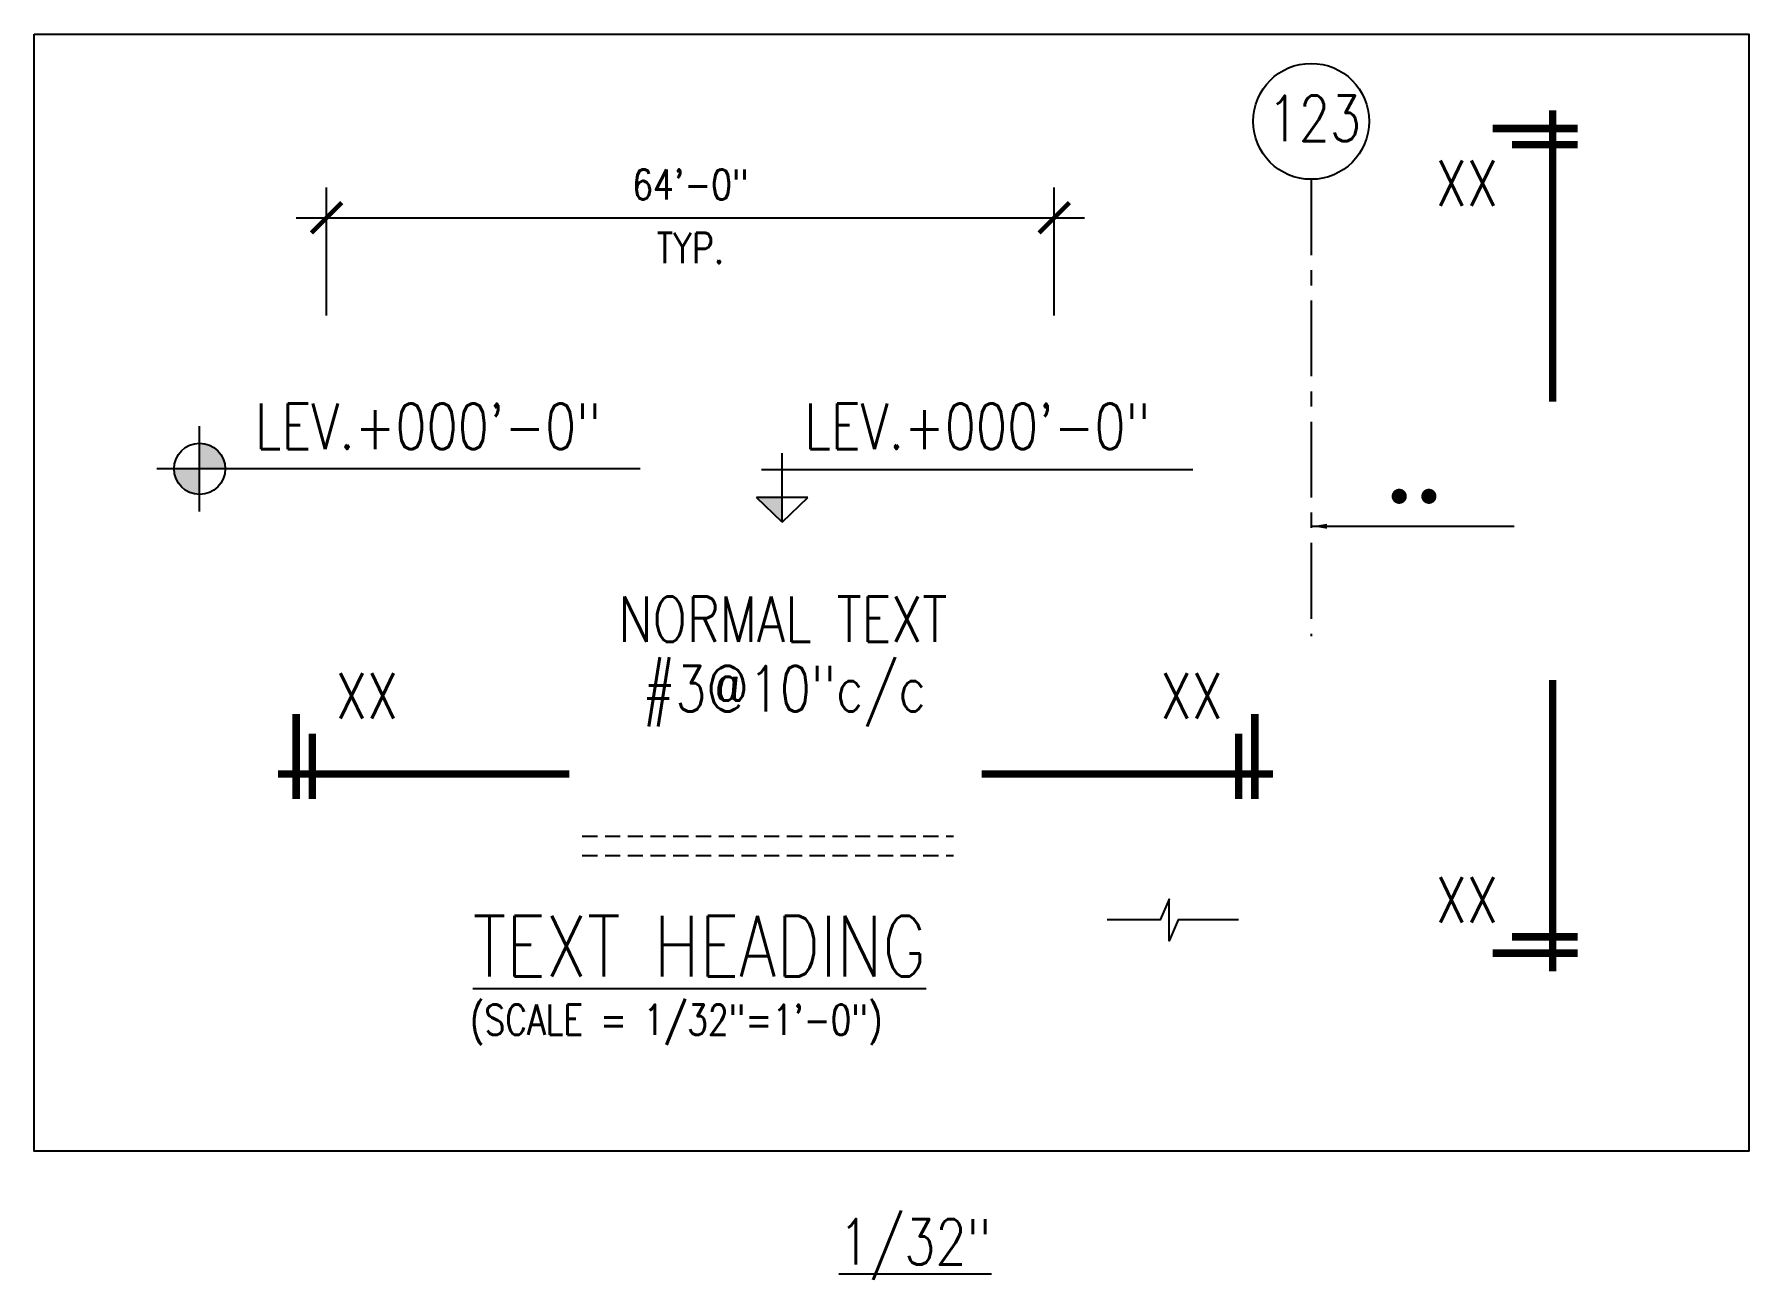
# Model space of a CAD drawing. Header units: inches. Extents: x 17147 to 26472, y -24737 to -16604.
# Drawn here: x 24663 to 26472, y -20569 to -19253 of the extents above; entities that cross this region are included whole.
import ezdxf

# ---------------------------------------------------------------- set-up
doc = ezdxf.new("R2010")
doc.units = ezdxf.units.IN
doc.header["$MEASUREMENT"] = 0
doc.linetypes.add('CENTER', pattern=[2, 1.25, -0.25, 0.25, -0.25])
doc.linetypes.add('HIDDEN', pattern=[0.375, 0.25, -0.125])
for name, color, linetype in [('BEAM', 3, 'HIDDEN'), ('BREAK', 1, 'Continuous'), ('DIM', 2, 'Continuous'), ('DOT', 2, 'Continuous'), ('Grids', 1, 'CENTER'), ('HEADING', 4, 'Continuous'), ('LEVEL', 2, 'Continuous'), ('SECMARK', 2, 'Continuous'), ('TEXT2', 3, 'Continuous'), ('TEXT3', 4, 'Continuous')]:
    doc.layers.add(name, color=color, linetype=linetype)
doc.styles.add('DIM 1_16 (A)', font='simplex.shx', dxfattribs={"width": 0.8})
doc.styles.add('DIM 1_32 (A)', font='simplex.shx', dxfattribs={"width": 0.8})
doc.styles.add('DIM 1_8 (A)', font='simplex.shx', dxfattribs={"width": 0.8})
doc.dimstyles.new('DIM 1_16 (A)', dxfattribs={"dimtxt": 16, "dimasz": 16, "dimexe": 16, "dimexo": 16, "dimgap": 8, "dimtad": 1, "dimdec": 0, "dimzin": 3, "dimdsep": 46, "dimlunit": 4, "dimtxsty": 'DIM 1_16 (A)', "dimblk": 'ARCHTICK', "dimcen": 16, "dimdle": 16, "dimclrd": 2, "dimclre": 2, "dimclrt": 3, "dimadec": 0, "dimazin": 2, "dimtfac": 1, "dimtdec": 0, "dimtofl": 0, "dimtmove": 0, "dimatfit": 3, "dimfxl": 0, "dimtolj": 1, "dimtzin": 0, "dimlwd": -1, "dimlwe": -1, "dimarcsym": 0})
doc.dimstyles.new('DIM 1_32 (A)', dxfattribs={"dimtxt": 32, "dimasz": 32, "dimexe": 32, "dimexo": 32, "dimgap": 16, "dimtad": 1, "dimdec": 0, "dimzin": 3, "dimdsep": 46, "dimlunit": 4, "dimtxsty": 'DIM 1_32 (A)', "dimblk": 'ARCHTICK', "dimcen": 32, "dimdle": 32, "dimclrd": 2, "dimclre": 2, "dimclrt": 3, "dimadec": 0, "dimazin": 2, "dimtfac": 1, "dimtdec": 0, "dimtofl": 0, "dimtmove": 0, "dimatfit": 3, "dimfxl": 0, "dimtolj": 1, "dimtzin": 0, "dimlwd": -1, "dimlwe": -1, "dimarcsym": 0})

msp = doc.modelspace()

# ---------------------------------------------------------------- texts
at = {"layer": 'HEADING', "style": 'DIM 1_32 (A)', "width": 0.8}
msp.add_text('%%UTEXT HEADING', height=64, dxfattribs=at).set_placement((25125.5689, -20248.40334))
at = {"layer": 'TEXT2', "style": 'DIM 1_32 (A)', "width": 0.8}
for s, height, p in [('NORMAL TEXT', 48, (25279.1243, -19895.1242)), ('#3@10"c/c', 48, (25304.73091, -19968.4737)), ('(SCALE = 1/32"=1\'-0")', 32, (25122.46017, -20310.07152))]:
    msp.add_text(s, height=height, dxfattribs=at).set_placement(p)
at = {"layer": 'TEXT3', "width": 0.8}
for s, style, p in [('123', 'DIM 1_32 (A)', (25964.39717, -19366.09918)), ('XX', 'DIM 1_32 (A)', (26141.95819, -19434.57484)), ('LEV.+000\'-0"', 'DIM 1_32 (A)', (24895.63637, -19691.39573)), ('LEV.+000\'-0"', 'DIM 1_32 (A)', (25475.5327, -19691.39573)), ('XX', 'DIM 1_32 (A)', (24981.05535, -19976.04932)), ('XX', 'DIM 1_32 (A)', (25851.42603, -19976.04932)), ('XX', 'DIM 1_32 (A)', (26141.95819, -20191.51518)), ('%%U1/32"', 'DIM 1_8 (A)', (25511.7519, -20552.66621))]:
    msp.add_text(s, height=48, dxfattribs=dict(at, style=style)).set_placement(p)

# ---------------------------------------------------------------- blocks, each defined once
blk = doc.blocks.new('_ARCHTICK')
at = {"color": 0, "linetype": 'ByBlock', "const_width": 0.15}
blk.add_lwpolyline([(-0.5, -0.5), (0.5, 0.5)], dxfattribs=at)
blk = doc.blocks.new('*D12')
at = {"layer": 'DEFPOINTS', "color": 0, "transparency": 16777216}
for p in [(25739.3, -19447.1), (24971.1, -19582.5), (25739.3, -19582.5)]:
    blk.add_point(p, dxfattribs=at)
at = {"layer": 'DIM', "color": 2, "transparency": 16777216}
for p, q in [((24971.1, -19550.5), (24971.1, -19415.1)), ((25739.3, -19550.5), (25739.3, -19415.1)), ((24939.1, -19447.1), (25771.3, -19447.1))]:
    blk.add_line(p, q, dxfattribs=at)
at = {"layer": 'DIM', "color": 2, "transparency": 16777216, "xscale": 32, "yscale": 32, "zscale": 32, "rotation": 180}
blk.add_blockref('_ARCHTICK', (24971.1, -19447.1), dxfattribs=at)
at = {"layer": 'DIM', "color": 2, "transparency": 16777216, "xscale": 32, "yscale": 32, "zscale": 32}
blk.add_blockref('_ARCHTICK', (25739.3, -19447.1), dxfattribs=at)
at = {"layer": 'DIM', "color": 3, "transparency": 16777216, "char_height": 32, "attachment_point": 5, "style": 'DIM 1_32 (A)'}
for s, insert in [('\\A1;64\'-0"', (25355.2, -19412)), ('\\A1;TYP.', (25355.2, -19479.1))]:
    blk.add_mtext(s, dxfattribs=dict(at, insert=insert))

# ---------------------------------------------------------------- dimensions: what is measured, and where the dimension line sits
at = {"layer": 'DIM'}
dim = msp.add_linear_dim(base=(25739.25141, -19447.06603), p1=(24971.13558, -19582.47818), p2=(25739.25141, -19582.47818), text='<>\\XTYP.', dimstyle='DIM 1_32 (A)', dxfattribs=at)
dim.commit()
dim.dimension.update_dxf_attribs({"geometry": '*D12', "text_midpoint": (25355.19349, -19447.06603)})

# ---------------------------------------------------------------- hatches: boundary and pattern name
at = {"layer": 'LEVEL'}
h = msp.add_hatch(color=2, dxfattribs=at)
h.paths.add_polyline_path([(24837.13144, -19712.26753), (24810.13144, -19712.26753, 0.4142135624), (24837.13144, -19739.26753)])
h.paths.add_polyline_path([(24837.13144, -19685.26753), (24837.13144, -19712.26753), (24864.13144, -19712.26753, 0.4142135624)])
msp.add_hatch(color=2, dxfattribs=at).paths.add_polyline_path([(25452.10207, -19768.69368), (25452.10207, -19742.38813), (25425.10207, -19742.38813)])

# ---------------------------------------------------------------- linework, layer by layer
msp.add_lwpolyline([(24662.61988, -19253.34269), (26472.29066, -19253.34269), (26472.29066, -20432.95014), (24662.61988, -20432.95014)], close=True)
at = {"layer": 'BEAM', "ltscale": 64}
for p, q in [((25241.04777, -20100.05132), (25632.89151, -20100.05132)), ((25241.04777, -20120.52975), (25632.89151, -20120.52975))]:
    msp.add_line(p, q, dxfattribs=at)
at = {"layer": 'BREAK', "linetype": 'Continuous'}
msp.add_lwpolyline([(25933.81104, -20188.74687), (25870.09831, -20188.74687), (25860.49831, -20210.72669), (25860.49831, -20166.76705), (25850.89831, -20188.74687), (25795.15621, -20188.74687)], dxfattribs=at)
at = {"layer": 'DOT', "const_width": 8}
for points in [[(26099.40944, -19741.30393, 1), (26107.40944, -19741.30393, 1)], [(26130.6901, -19741.30393, 1), (26138.6901, -19741.30393, 1)]]:
    msp.add_lwpolyline(points, format="xyb", close=True, dxfattribs=at)
at = {"layer": 'Grids', "ltscale": 64}
msp.add_line((26010.43658, -19406.53713), (26010.43658, -19889.04072), dxfattribs=at)
at = {"layer": 'Grids', "color": 2, "linetype": 'Continuous', "ltscale": 1.25}
msp.add_circle((26010.43658, -19345.30451), 61.23262, dxfattribs=at)
at = {"layer": 'LEVEL'}
for p, q in [((24837.13144, -19757.26753), (24837.13144, -19667.26753)), ((25452.10207, -19768.69368), (25452.10207, -19695.79863)), ((25302.12288, -19712.26753), (24792.13144, -19712.26753)), ((25430.39688, -19713.01653), (25885.47993, -19713.01653)), ((25452.10207, -19768.69368), (25425.10207, -19742.38813)), ((25479.10207, -19742.38813), (25425.10207, -19742.38813)), ((25452.10207, -19768.69368), (25479.10207, -19742.38813))]:
    msp.add_line(p, q, dxfattribs=at)
msp.add_circle((24837.13144, -19712.26753), 27, dxfattribs=at)
at = {"layer": 'SECMARK', "const_width": 8}
for points in [[(26265.33568, -19333.73048), (26265.33568, -19641.25241)], [(26202.11657, -19352.82239), (26291.73846, -19352.82239)], [(26222.59785, -19369.91742), (26291.73846, -19369.91742)], [(26265.33568, -20242.7962), (26265.33568, -19935.27426)], [(24939.00515, -19971.32011), (24939.00515, -20060.942)], [(25951.01821, -19971.32011), (25951.01821, -20060.942)], [(24956.10018, -19991.80139), (24956.10018, -20060.942)], [(25933.92318, -19991.80139), (25933.92318, -20060.942)], [(24919.91324, -20034.53922), (25227.43517, -20034.53922)], [(25970.11013, -20034.53922), (25662.58819, -20034.53922)], [(26222.59785, -20206.60925), (26291.73846, -20206.60925)], [(26202.11657, -20223.70428), (26291.73846, -20223.70428)]]:
    msp.add_lwpolyline(points, dxfattribs=at)

msp.set_redraw_order([(e.dxf.handle, doc.entitydb.next_handle()) for e in msp.query("TEXT MTEXT ATTDEF DIMENSION ARC_DIMENSION")])  # texts and dimensions are drawn at this point

# ---------------------------------------------------------------- leaders
msp.add_leader([(26011.15326, -19772.95611), (26224.77052, -19772.95611)], dimstyle='DIM 1_16 (A)', override={"dimgap": 8, "dimtad": 0})

doc.saveas('drawing.dxf')
